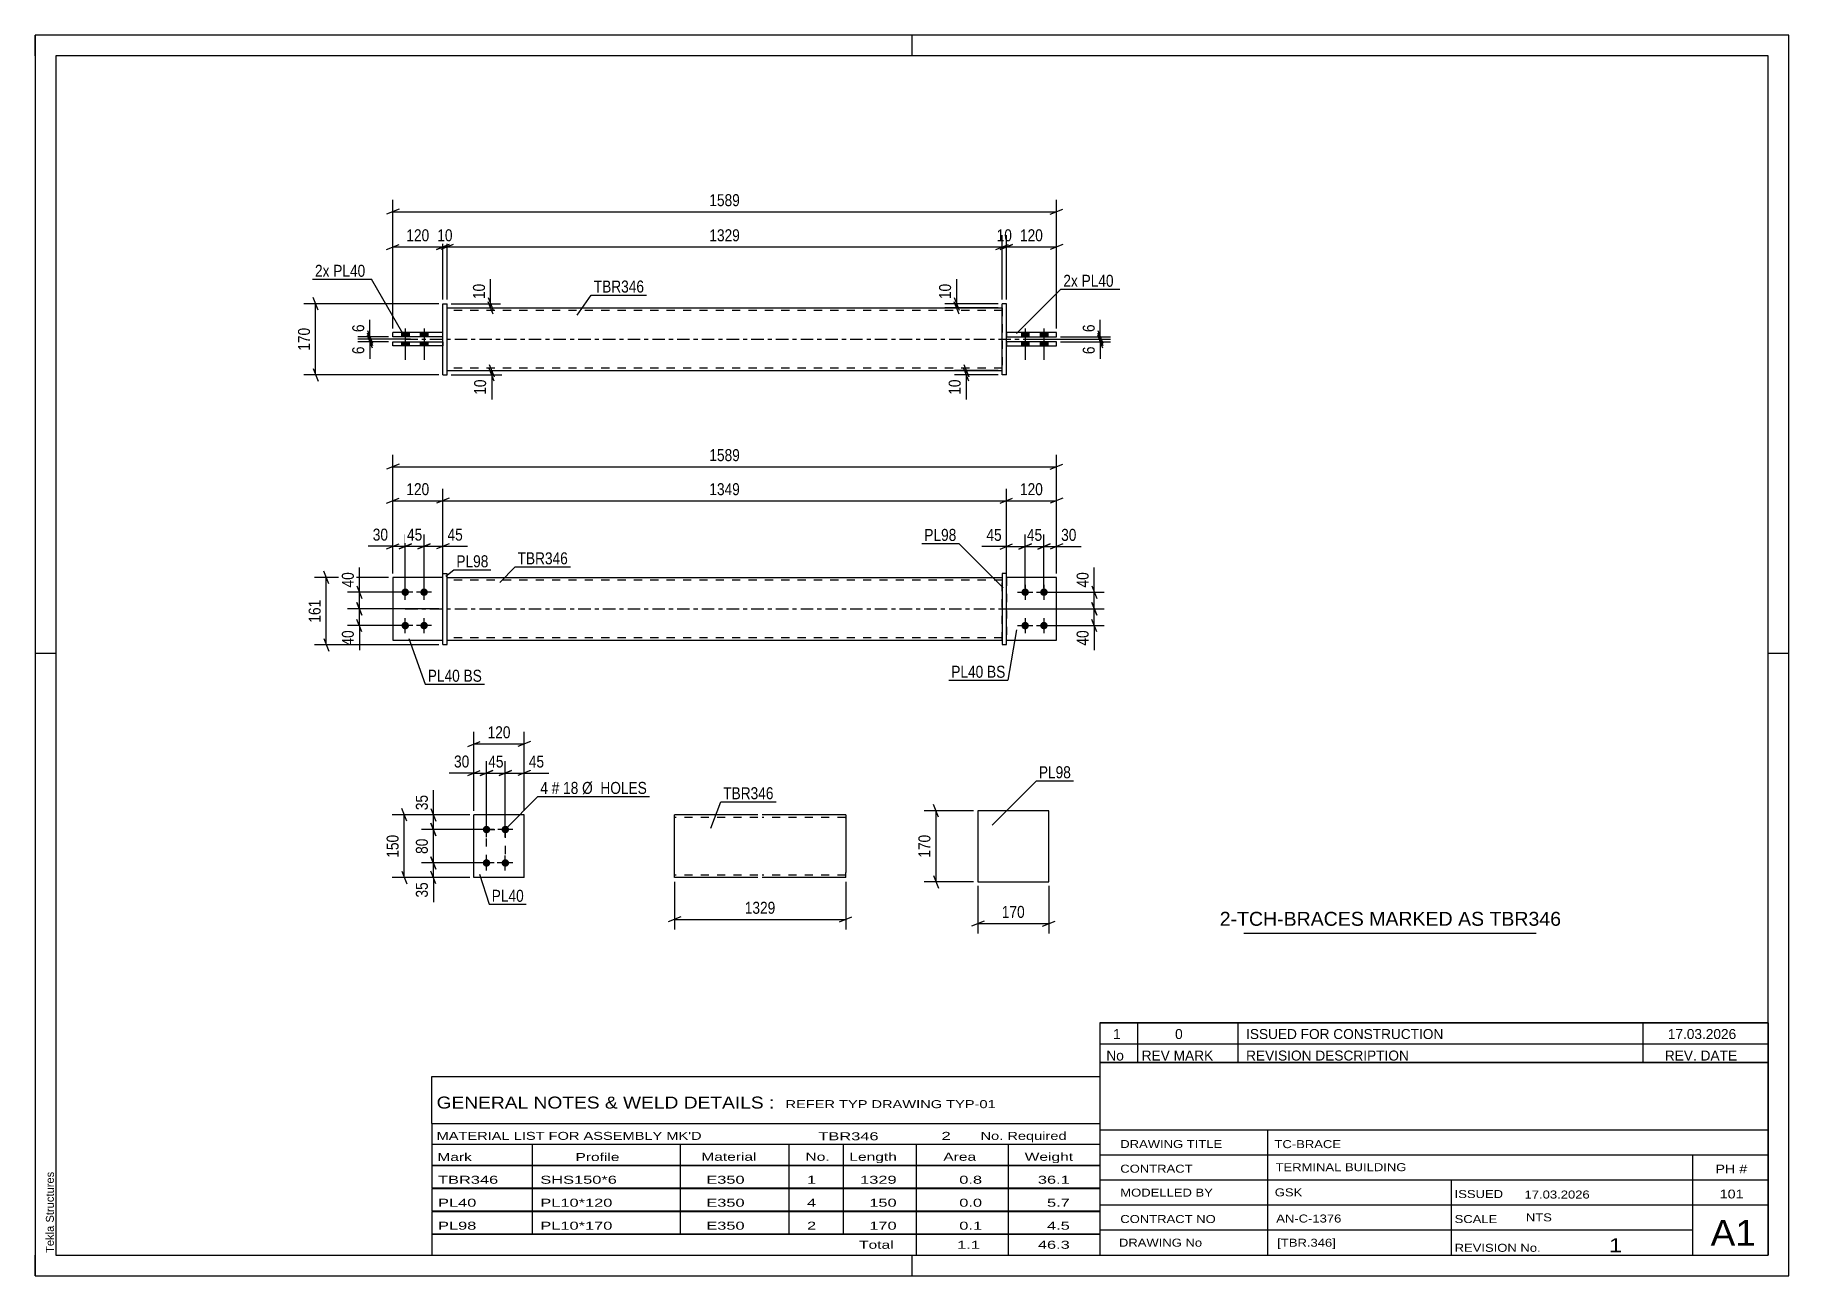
# Model space of a CAD drawing. Header units: millimetres. Extents: x 0 to 420, y 0 to 297.
import ezdxf

# ---------------------------------------------------------------- set-up
doc = ezdxf.new("R2010")
doc.units = ezdxf.units.MM
doc.linetypes.add('DXK_LINE_DOT2', pattern=[3.9198, 1.9599, -1.9599])
doc.linetypes.add('DXK_LINE_DOT3', pattern=[5.9187, 2.979, -0.9799, 0.9799, -0.9799])
doc.styles.add('Arial', font='ARIAL.TTF', dxfattribs={"height": 0.2})
doc.styles.add('Arial Narrow', font='ARIALN.TTF', dxfattribs={"height": 0.2})

# ---------------------------------------------------------------- blocks, each defined once
blk = doc.blocks.new('Unknown-581363297-1163')
at = {"color": 5, "linetype": 'Continuous'}
for p, q in [((420, 297), (0, 297)), ((0, 297), (0, 0)), ((0, 292), (0, 297)), ((210, 292), (210, 297)), ((420, 0), (420, 297)), ((415, 292), (5, 292)), ((5, 292), (5, 5)), ((415, 5), (415, 292)), ((5, 149), (0, 149)), ((420, 149), (415, 149)), ((0, 0), (0, 5)), ((5, 5), (415, 5)), ((210, 0), (210, 5)), ((0, 0), (420, 0))]:
    blk.add_line(p, q, dxfattribs=at)
at = {"color": 174, "linetype": 'Continuous', "style": 'Arial'}
blk.add_text('Tekla Structures', height=1.9102, rotation=90, dxfattribs=at).set_placement((4.5, 5.5))
blk = doc.blocks.new('Part-581363297-1799 - 1791')
at = {"color": 7, "linetype": 'DXK_LINE_DOT2'}
for p, q in [((244.6, 167.15), (232.6, 167.15)), ((232.6, 167.15), (232.6, 152.15)), ((244.6, 152.15), (244.6, 167.15)), ((232.6, 152.15), (244.6, 152.15))]:
    blk.add_line(p, q, dxfattribs=at)
blk = doc.blocks.new('Part-581363297-1804 - 1791')
at = {"color": 2, "linetype": 'Continuous'}
for p, q in [((244.6, 167.15), (232.6, 167.15)), ((244.6, 152.15), (244.6, 167.15)), ((232.6, 152.15), (244.6, 152.15))]:
    blk.add_line(p, q, dxfattribs=at)
at = {"color": 7, "linetype": 'DXK_LINE_DOT2'}
blk.add_line((232.6, 167.15), (232.6, 152.15), dxfattribs=at)
blk = doc.blocks.new('Part-581363297-1809 - 1791')
at = {"color": 2, "linetype": 'Continuous'}
for p, q in [((232.6, 168.15), (231.6, 168.15)), ((231.6, 168.15), (231.6, 151.15)), ((232.6, 151.15), (232.6, 168.15)), ((231.6, 151.15), (232.6, 151.15))]:
    blk.add_line(p, q, dxfattribs=at)
blk = doc.blocks.new('Part-581363297-1814 - 1791')
at = {"color": 7, "linetype": 'DXK_LINE_DOT2'}
for p, q in [((97.65, 167.15), (85.65, 167.15)), ((85.65, 167.15), (85.65, 152.15)), ((97.65, 152.15), (97.65, 167.15)), ((85.65, 152.15), (97.65, 152.15))]:
    blk.add_line(p, q, dxfattribs=at)
blk = doc.blocks.new('Part-581363297-1819 - 1791')
at = {"color": 2, "linetype": 'Continuous'}
for p, q in [((97.65, 167.15), (85.65, 167.15)), ((85.65, 167.15), (85.65, 152.15)), ((85.65, 152.15), (97.65, 152.15))]:
    blk.add_line(p, q, dxfattribs=at)
at = {"color": 7, "linetype": 'DXK_LINE_DOT2'}
blk.add_line((97.65, 152.15), (97.65, 167.15), dxfattribs=at)
blk = doc.blocks.new('Part-581363297-1824 - 1791')
at = {"color": 2, "linetype": 'Continuous'}
for p, q in [((97.65, 151.15), (97.65, 168.15)), ((97.65, 168.15), (98.65, 168.15)), ((98.65, 151.15), (98.65, 168.15)), ((97.65, 151.15), (98.65, 151.15))]:
    blk.add_line(p, q, dxfattribs=at)
blk = doc.blocks.new('Part-581363297-1829 - 1791')
at = {"color": 2, "linetype": 'Continuous'}
for p, q in [((98.65, 167.15), (231.6, 167.15)), ((98.65, 152.15), (231.6, 152.15))]:
    blk.add_line(p, q, dxfattribs=at)
at = {"color": 7, "linetype": 'DXK_LINE_DOT2'}
for p, q in [((98.65, 152.15), (98.65, 167.15)), ((231.6, 166.55), (98.65, 166.55)), ((231.6, 152.15), (231.6, 167.15)), ((231.6, 152.75), (98.65, 152.75))]:
    blk.add_line(p, q, dxfattribs=at)
at = {"color": 7, "linetype": 'DXK_LINE_DOT3'}
blk.add_line((88.65, 159.65), (241.6, 159.65), dxfattribs=at)
blk = doc.blocks.new('Bolt-581363297-1830 - 1791')
at = {"linetype": 'Continuous'}
for points in [[(237.1, 164.55, -1), (237.1, 162.75, -1)], [(241.6, 164.55, -1), (241.6, 162.75, -1)], [(237.1, 156.55, -1), (237.1, 154.75, -1)], [(241.6, 156.55, -1), (241.6, 154.75, -1)]]:
    blk.add_hatch(color=1, dxfattribs=at).paths.add_polyline_path(points)
at = {"color": 1, "linetype": 'Continuous'}
for p, q in [((237.1, 165.45), (237.1, 161.85)), ((241.6, 165.45), (241.6, 161.85)), ((235.3, 163.65), (238.9, 163.65)), ((239.8, 163.65), (243.4, 163.65)), ((235.3, 155.65), (238.9, 155.65)), ((237.1, 157.45), (237.1, 153.85)), ((239.8, 155.65), (243.4, 155.65)), ((241.6, 157.45), (241.6, 153.85))]:
    blk.add_line(p, q, dxfattribs=at)
blk = doc.blocks.new('Bolt-581363297-1831 - 1791')
at = {"linetype": 'Continuous'}
for points in [[(88.65, 162.75, -1), (88.65, 164.55, -1)], [(93.15, 162.75, -1), (93.15, 164.55, -1)], [(88.65, 154.75, -1), (88.65, 156.55, -1)], [(93.15, 154.75, -1), (93.15, 156.55, -1)]]:
    blk.add_hatch(color=1, dxfattribs=at).paths.add_polyline_path(points)
at = {"color": 1, "linetype": 'Continuous'}
for p, q in [((88.65, 161.85), (88.65, 165.45)), ((93.15, 161.85), (93.15, 165.45)), ((90.45, 163.65), (86.85, 163.65)), ((94.95, 163.65), (91.35, 163.65)), ((90.45, 155.65), (86.85, 155.65)), ((88.65, 153.85), (88.65, 157.45)), ((94.95, 155.65), (91.35, 155.65)), ((93.15, 153.85), (93.15, 157.45))]:
    blk.add_line(p, q, dxfattribs=at)
blk = doc.blocks.new('Part-581363297-2105 - 2086')
at = {"color": 2, "linetype": 'Continuous'}
for p, q in [((97.65, 215.69), (97.65, 232.69)), ((97.65, 232.69), (98.65, 232.69)), ((98.65, 215.69), (98.65, 232.69)), ((97.65, 215.69), (98.65, 215.69))]:
    blk.add_line(p, q, dxfattribs=at)
blk = doc.blocks.new('Bolt-581363297-2098 - 2086')
at = {"linetype": 'Continuous'}
for points in [[(87.75, 224.79), (89.55, 224.79), (89.55, 225.79), (87.75, 225.79)], [(87.75, 224.79), (89.55, 224.79), (89.55, 225.79), (87.75, 225.79)], [(87.75, 222.59), (89.55, 222.59), (89.55, 223.59), (87.75, 223.59)], [(87.75, 222.59), (89.55, 222.59), (89.55, 223.59), (87.75, 223.59)], [(92.25, 224.79), (94.05, 224.79), (94.05, 225.79), (92.25, 225.79)], [(92.25, 224.79), (94.05, 224.79), (94.05, 225.79), (92.25, 225.79)], [(92.25, 222.59), (94.05, 222.59), (94.05, 223.59), (92.25, 223.59)], [(92.25, 222.59), (94.05, 222.59), (94.05, 223.59), (92.25, 223.59)]]:
    blk.add_hatch(color=1, dxfattribs=at).paths.add_polyline_path(points)
at = {"color": 1, "linetype": 'Continuous'}
for p, q in [((87.75, 225.79), (87.75, 224.79)), ((87.75, 225.79), (87.75, 224.79)), ((87.75, 223.59), (87.75, 222.59)), ((87.75, 223.59), (87.75, 222.59)), ((88.65, 226.79), (88.65, 219.29)), ((88.65, 226.79), (88.65, 219.29)), ((89.55, 225.79), (89.55, 224.79)), ((89.55, 225.79), (89.55, 224.79)), ((89.55, 223.59), (89.55, 222.59)), ((89.55, 223.59), (89.55, 222.59)), ((92.25, 225.79), (92.25, 224.79)), ((92.25, 225.79), (92.25, 224.79)), ((92.25, 223.59), (92.25, 222.59)), ((92.25, 223.59), (92.25, 222.59)), ((93.15, 226.79), (93.15, 219.29)), ((93.15, 226.79), (93.15, 219.29)), ((94.05, 225.79), (94.05, 224.79)), ((94.05, 225.79), (94.05, 224.79)), ((94.05, 223.59), (94.05, 222.59)), ((94.05, 223.59), (94.05, 222.59))]:
    blk.add_line(p, q, dxfattribs=at)
blk = doc.blocks.new('Bolt-581363297-2099 - 2086')
at = {"linetype": 'Continuous'}
for points in [[(238, 225.79), (236.2, 225.79), (236.2, 224.79), (238, 224.79)], [(238, 225.79), (236.2, 225.79), (236.2, 224.79), (238, 224.79)], [(238, 223.59), (236.2, 223.59), (236.2, 222.59), (238, 222.59)], [(238, 223.59), (236.2, 223.59), (236.2, 222.59), (238, 222.59)], [(242.5, 225.79), (240.7, 225.79), (240.7, 224.79), (242.5, 224.79)], [(242.5, 225.79), (240.7, 225.79), (240.7, 224.79), (242.5, 224.79)], [(242.5, 223.59), (240.7, 223.59), (240.7, 222.59), (242.5, 222.59)], [(242.5, 223.59), (240.7, 223.59), (240.7, 222.59), (242.5, 222.59)]]:
    blk.add_hatch(color=1, dxfattribs=at).paths.add_polyline_path(points)
at = {"color": 1, "linetype": 'Continuous'}
for p, q in [((236.2, 225.79), (236.2, 224.79)), ((236.2, 225.79), (236.2, 224.79)), ((236.2, 223.59), (236.2, 222.59)), ((236.2, 223.59), (236.2, 222.59)), ((237.1, 226.79), (237.1, 219.29)), ((237.1, 226.79), (237.1, 219.29)), ((238, 225.79), (238, 224.79)), ((238, 225.79), (238, 224.79)), ((238, 223.59), (238, 222.59)), ((238, 223.59), (238, 222.59)), ((240.7, 225.79), (240.7, 224.79)), ((240.7, 225.79), (240.7, 224.79)), ((240.7, 223.59), (240.7, 222.59)), ((240.7, 223.59), (240.7, 222.59)), ((241.6, 226.79), (241.6, 219.29)), ((241.6, 226.79), (241.6, 219.29)), ((242.5, 225.79), (242.5, 224.79)), ((242.5, 225.79), (242.5, 224.79)), ((242.5, 223.59), (242.5, 222.59)), ((242.5, 223.59), (242.5, 222.59))]:
    blk.add_line(p, q, dxfattribs=at)
blk = doc.blocks.new('Part-581363297-2104 - 2086')
at = {"color": 2, "linetype": 'Continuous'}
for p, q in [((98.65, 231.69), (231.6, 231.69)), ((98.65, 216.69), (231.6, 216.69))]:
    blk.add_line(p, q, dxfattribs=at)
at = {"color": 7, "linetype": 'DXK_LINE_DOT2'}
for p, q in [((98.65, 216.69), (98.65, 231.69)), ((231.6, 231.09), (98.65, 231.09)), ((231.6, 231.69), (231.6, 216.69)), ((231.6, 217.29), (98.65, 217.29))]:
    blk.add_line(p, q, dxfattribs=at)
at = {"color": 7, "linetype": 'DXK_LINE_DOT3'}
blk.add_line((88.65, 224.19), (241.6, 224.19), dxfattribs=at)
blk = doc.blocks.new('Part-581363297-2110 - 2086')
at = {"color": 2, "linetype": 'Continuous'}
for p, q in [((85.65, 223.59), (97.65, 223.59)), ((85.65, 222.59), (85.65, 223.59)), ((97.65, 222.59), (85.65, 222.59))]:
    blk.add_line(p, q, dxfattribs=at)
at = {"color": 7, "linetype": 'DXK_LINE_DOT2'}
blk.add_line((97.65, 223.59), (97.65, 222.59), dxfattribs=at)
blk = doc.blocks.new('Part-581363297-2115 - 2086')
at = {"color": 2, "linetype": 'Continuous'}
for p, q in [((97.65, 225.79), (85.65, 225.79)), ((85.65, 224.79), (85.65, 225.79)), ((97.65, 224.79), (85.65, 224.79))]:
    blk.add_line(p, q, dxfattribs=at)
at = {"color": 7, "linetype": 'DXK_LINE_DOT2'}
blk.add_line((97.65, 224.79), (97.65, 225.79), dxfattribs=at)
blk = doc.blocks.new('Part-581363297-2116 - 2086')
at = {"color": 2, "linetype": 'Continuous'}
for p, q in [((232.6, 232.69), (231.6, 232.69)), ((231.6, 215.69), (231.6, 232.69)), ((232.6, 215.69), (232.6, 232.69)), ((232.6, 215.69), (231.6, 215.69))]:
    blk.add_line(p, q, dxfattribs=at)
blk = doc.blocks.new('Part-581363297-2121 - 2086')
at = {"color": 2, "linetype": 'Continuous'}
for p, q in [((244.6, 223.59), (232.6, 223.59)), ((244.6, 222.59), (244.6, 223.59)), ((232.6, 222.59), (244.6, 222.59))]:
    blk.add_line(p, q, dxfattribs=at)
at = {"color": 7, "linetype": 'DXK_LINE_DOT2'}
blk.add_line((232.6, 223.59), (232.6, 222.59), dxfattribs=at)
blk = doc.blocks.new('Part-581363297-2126 - 2086')
at = {"color": 2, "linetype": 'Continuous'}
for p, q in [((244.6, 225.79), (232.6, 225.79)), ((232.6, 224.79), (244.6, 224.79)), ((244.6, 224.79), (244.6, 225.79))]:
    blk.add_line(p, q, dxfattribs=at)
at = {"color": 7, "linetype": 'DXK_LINE_DOT2'}
blk.add_line((232.6, 225.79), (232.6, 224.79), dxfattribs=at)
blk = doc.blocks.new('Bolt-581363297-1444 - 1410')
at = {"linetype": 'Continuous'}
for points in [[(108.11, 105.94, -1), (108.11, 107.74, -1)], [(112.61, 105.94, -1), (112.61, 107.74, -1)], [(108.11, 97.94, -1), (108.11, 99.74, -1)], [(112.61, 97.94, -1), (112.61, 99.74, -1)]]:
    blk.add_hatch(color=1, dxfattribs=at).paths.add_polyline_path(points)
at = {"color": 1, "linetype": 'Continuous'}
for p, q in [((109.91, 106.84), (106.31, 106.84)), ((108.11, 105.04), (108.11, 108.64)), ((114.41, 106.84), (110.81, 106.84)), ((112.61, 105.04), (112.61, 108.64)), ((109.91, 98.84), (106.31, 98.84)), ((108.11, 97.04), (108.11, 100.64)), ((114.41, 98.84), (110.81, 98.84)), ((112.61, 97.04), (112.61, 100.64))]:
    blk.add_line(p, q, dxfattribs=at)
blk = doc.blocks.new('Part-581363297-1459 - 1410')
at = {"color": 2, "linetype": 'Continuous'}
for p, q in [((117.11, 110.34), (105.11, 110.34)), ((105.11, 95.34), (105.11, 110.34)), ((117.11, 95.34), (117.11, 110.34)), ((117.11, 95.34), (105.11, 95.34))]:
    blk.add_line(p, q, dxfattribs=at)
blk = doc.blocks.new('Part-581363297-1390 - 1374')
at = {"color": 2, "linetype": 'Continuous'}
for p, q in [((242.75, 111.34), (225.75, 111.34)), ((225.75, 111.34), (225.75, 94.34)), ((242.75, 94.34), (242.75, 111.34)), ((225.75, 94.34), (242.75, 94.34))]:
    blk.add_line(p, q, dxfattribs=at)
blk = doc.blocks.new('Part-581363297-1275 - 1255')
at = {"color": 2, "linetype": 'Continuous'}
for p, q in [((173.12, 110.34), (153.12, 110.34)), ((153.12, 95.43), (153.12, 110.34)), ((194.12, 110.34), (174.12, 110.34)), ((194.12, 110.34), (194.12, 96.54)), ((153.12, 95.34), (153.12, 95.43)), ((173.12, 95.34), (153.12, 95.34)), ((194.12, 95.34), (174.12, 95.34)), ((194.12, 95.34), (194.12, 96.54))]:
    blk.add_line(p, q, dxfattribs=at)
at = {"color": 7, "linetype": 'DXK_LINE_DOT2'}
for p, q in [((173.12, 109.74), (153.12, 109.74)), ((194.12, 109.74), (174.12, 109.74)), ((194.12, 109.74), (194.12, 109.7)), ((194.12, 109.7), (194.12, 109.74)), ((194.12, 109.6), (194.12, 109.7)), ((194.12, 109.7), (194.12, 109.6)), ((153.12, 95.94), (153.12, 95.99)), ((173.12, 95.94), (153.12, 95.94)), ((194.12, 95.94), (174.12, 95.94)), ((194.12, 95.99), (194.12, 96.31)), ((194.12, 95.94), (194.12, 95.99))]:
    blk.add_line(p, q, dxfattribs=at)
blk = doc.blocks.new('Rectangle-581363297-1568 - 1410')
at = {"color": 1, "linetype": 'DXK_LINE_DOT2'}
blk.add_lwpolyline([(108.11, 106.84), (112.61, 106.84), (112.61, 98.84), (108.11, 98.84), (108.11, 106.84)], close=True, dxfattribs=at)
blk = doc.blocks.new('StraightDimension-581363297-1850 - 1791')
at = {"color": 7, "linetype": 'Continuous'}
for p, q in [((237.1, 164.65), (237.1, 177.44)), ((241.6, 164.65), (241.6, 177.44)), ((235.6, 173.99), (238.6, 175.19)), ((237.1, 174.59), (241.6, 174.59)), ((243.1, 175.19), (240.1, 173.99))]:
    blk.add_line(p, q, dxfattribs=at)
at = {"color": 0}
blk.add_wipeout([(241.78, 175.34), (241.78, 179.54), (236.92, 179.54), (236.92, 175.34)], dxfattribs=at)
at = {"color": 3, "style": 'Arial Narrow'}
blk.add_text('45', height=2.863, dxfattribs=at).set_placement((237.52, 175.94))
blk = doc.blocks.new('StraightDimension-581363297-1863 - 1791')
at = {"color": 7, "linetype": 'Continuous'}
for p, q in [((232.6, 168.15), (232.6, 177.44)), ((237.1, 164.65), (237.1, 177.44)), ((231.1, 173.99), (234.1, 175.19)), ((232.6, 174.59), (237.1, 174.59)), ((238.6, 175.19), (235.6, 173.99))]:
    blk.add_line(p, q, dxfattribs=at)
at = {"color": 0}
blk.add_wipeout([(232.07, 175.34), (232.07, 179.54), (227.22, 179.54), (227.22, 175.34)], dxfattribs=at)
at = {"color": 7, "linetype": 'Continuous'}
blk.add_line((232.6, 174.59), (226.69, 174.59), dxfattribs=at)
blk.add_line((232.6, 174.59), (226.69, 174.59), dxfattribs=at)
at = {"color": 3, "style": 'Arial Narrow'}
blk.add_text('45', height=2.863, dxfattribs=at).set_placement((227.82, 175.94))
blk = doc.blocks.new('StraightDimension-581363297-1953 - 1791')
at = {"color": 7, "linetype": 'Continuous'}
for p, q in [((84.15, 184.93), (87.15, 186.13)), ((85.65, 168.15), (85.65, 188.38)), ((85.65, 185.53), (97.65, 185.53)), ((99.15, 186.13), (96.15, 184.93)), ((97.65, 160.65), (97.65, 188.38))]:
    blk.add_line(p, q, dxfattribs=at)
at = {"color": 0}
blk.add_wipeout([(94.99, 186.28), (94.99, 190.48), (88.31, 190.48), (88.31, 186.28)], dxfattribs=at)
at = {"color": 3, "style": 'Arial Narrow'}
blk.add_text('120', height=2.863, dxfattribs=at).set_placement((88.91, 186.88))
blk = doc.blocks.new('StraightDimension-581363297-1880 - 1791')
at = {"color": 7, "linetype": 'Continuous'}
for p, q in [((87.15, 194.28), (84.15, 193.08)), ((85.65, 168.15), (85.65, 196.53)), ((85.65, 193.68), (244.6, 193.68)), ((243.1, 193.08), (246.1, 194.28)), ((244.6, 168.15), (244.6, 196.53))]:
    blk.add_line(p, q, dxfattribs=at)
at = {"color": 0}
blk.add_wipeout([(169.38, 194.43), (169.38, 198.63), (160.87, 198.63), (160.87, 194.43)], dxfattribs=at)
at = {"color": 3, "style": 'Arial Narrow'}
blk.add_text('1589', height=2.863, dxfattribs=at).set_placement((161.47, 195.03))
blk = doc.blocks.new('StraightDimension-581363297-1834 - 1791')
at = {"color": 7, "linetype": 'Continuous'}
for p, q in [((241.6, 164.65), (241.6, 177.44)), ((244.6, 168.15), (244.6, 177.44)), ((240.1, 173.99), (243.1, 175.19)), ((241.6, 174.59), (244.6, 174.59)), ((246.1, 175.19), (243.1, 173.99))]:
    blk.add_line(p, q, dxfattribs=at)
at = {"color": 0}
blk.add_wipeout([(249.98, 175.34), (249.98, 179.54), (245.12, 179.54), (245.12, 175.34)], dxfattribs=at)
at = {"color": 7, "linetype": 'Continuous'}
blk.add_line((244.6, 174.59), (250.51, 174.59), dxfattribs=at)
blk.add_line((244.6, 174.59), (250.51, 174.59), dxfattribs=at)
at = {"color": 3, "style": 'Arial Narrow'}
blk.add_text('30', height=2.863, dxfattribs=at).set_placement((245.72, 175.94))
blk = doc.blocks.new('StraightDimension-581363297-1900 - 1791')
at = {"color": 7, "linetype": 'Continuous'}
for p, q in [((233.6, 159.65), (256.04, 159.65)), ((253.04, 161.15), (254.24, 158.15)), ((253.64, 155.65), (253.64, 159.65)), ((242.6, 155.65), (256.04, 155.65)), ((254.24, 154.15), (253.04, 157.15))]:
    blk.add_line(p, q, dxfattribs=at)
at = {"color": 0}
blk.add_wipeout([(252.89, 155.13), (248.69, 155.13), (248.69, 150.27), (252.89, 150.27)], dxfattribs=at)
at = {"color": 7, "linetype": 'Continuous'}
blk.add_line((253.64, 155.65), (253.64, 149.75), dxfattribs=at)
blk.add_line((253.64, 155.65), (253.64, 149.75), dxfattribs=at)
at = {"color": 3, "style": 'Arial Narrow'}
blk.add_text('40', height=2.863, rotation=90.0002, dxfattribs=at).set_placement((252.29, 150.87))
blk = doc.blocks.new('StraightDimension-581363297-2037 - 1791')
at = {"color": 7, "linetype": 'Continuous'}
for p, q in [((96.65, 159.65), (74.83, 159.65)), ((77.08, 161.15), (78.28, 158.15)), ((77.68, 155.65), (77.68, 159.65)), ((87.65, 155.65), (74.83, 155.65)), ((78.28, 154.15), (77.08, 157.15))]:
    blk.add_line(p, q, dxfattribs=at)
at = {"color": 0}
blk.add_wipeout([(76.93, 155.13), (72.73, 155.13), (72.73, 150.27), (76.93, 150.27)], dxfattribs=at)
at = {"color": 7, "linetype": 'Continuous'}
blk.add_line((77.68, 155.65), (77.68, 149.75), dxfattribs=at)
blk.add_line((77.68, 155.65), (77.68, 149.75), dxfattribs=at)
at = {"color": 3, "style": 'Arial Narrow'}
blk.add_text('40', height=2.863, rotation=90.0002, dxfattribs=at).set_placement((76.33, 150.87))
blk = doc.blocks.new('StraightDimension-581363297-1909 - 1791')
at = {"color": 7, "linetype": 'Continuous'}
for p, q in [((253.04, 165.15), (254.24, 162.15)), ((233.6, 159.65), (256.04, 159.65)), ((242.6, 163.65), (256.04, 163.65)), ((254.24, 158.15), (253.04, 161.15)), ((253.64, 159.65), (253.64, 163.65))]:
    blk.add_line(p, q, dxfattribs=at)
at = {"color": 0}
blk.add_wipeout([(252.89, 169.04), (248.69, 169.04), (248.69, 164.18), (252.89, 164.18)], dxfattribs=at)
at = {"color": 7, "linetype": 'Continuous'}
blk.add_line((253.64, 163.65), (253.64, 169.56), dxfattribs=at)
blk.add_line((253.64, 163.65), (253.64, 169.56), dxfattribs=at)
at = {"color": 3, "style": 'Arial Narrow'}
blk.add_text('40', height=2.863, rotation=90.0002, dxfattribs=at).set_placement((252.29, 164.78))
blk = doc.blocks.new('StraightDimension-581363297-1919 - 1791')
at = {"color": 7, "linetype": 'Continuous'}
for p, q in [((231.1, 184.93), (234.1, 186.13)), ((232.6, 168.15), (232.6, 188.38)), ((232.6, 185.53), (244.6, 185.53)), ((246.1, 186.13), (243.1, 184.93)), ((244.6, 168.15), (244.6, 188.38))]:
    blk.add_line(p, q, dxfattribs=at)
at = {"color": 0}
blk.add_wipeout([(241.94, 186.28), (241.94, 190.48), (235.26, 190.48), (235.26, 186.28)], dxfattribs=at)
at = {"color": 3, "style": 'Arial Narrow'}
blk.add_text('120', height=2.863, dxfattribs=at).set_placement((235.86, 186.88))
blk = doc.blocks.new('StraightDimension-581363297-1938 - 1791')
at = {"color": 7, "linetype": 'Continuous'}
for p, q in [((99.15, 186.13), (96.15, 184.93)), ((97.65, 160.65), (97.65, 188.38)), ((97.65, 185.53), (232.6, 185.53)), ((231.1, 184.93), (234.1, 186.13)), ((232.6, 168.15), (232.6, 188.38))]:
    blk.add_line(p, q, dxfattribs=at)
at = {"color": 0}
blk.add_wipeout([(169.38, 186.28), (169.38, 190.48), (160.87, 190.48), (160.87, 186.28)], dxfattribs=at)
at = {"color": 3, "style": 'Arial Narrow'}
blk.add_text('1349', height=2.863, dxfattribs=at).set_placement((161.47, 186.88))
blk = doc.blocks.new('StraightDimension-581363297-1969 - 1791')
at = {"color": 7, "linetype": 'Continuous'}
for p, q in [((85.65, 168.15), (85.65, 177.5)), ((88.65, 164.65), (88.65, 177.5)), ((84.15, 174.05), (87.15, 175.25)), ((85.65, 174.65), (88.65, 174.65)), ((90.15, 175.25), (87.15, 174.05))]:
    blk.add_line(p, q, dxfattribs=at)
at = {"color": 0}
blk.add_wipeout([(85.12, 175.4), (85.12, 179.6), (80.27, 179.6), (80.27, 175.4)], dxfattribs=at)
at = {"color": 7, "linetype": 'Continuous'}
blk.add_line((85.65, 174.65), (79.74, 174.65), dxfattribs=at)
blk.add_line((85.65, 174.65), (79.74, 174.65), dxfattribs=at)
at = {"color": 3, "style": 'Arial Narrow'}
blk.add_text('30', height=2.863, dxfattribs=at).set_placement((80.87, 176))
blk = doc.blocks.new('StraightDimension-581363297-1985 - 1791')
at = {"color": 7, "linetype": 'Continuous'}
for p, q in [((88.65, 164.65), (88.65, 177.5)), ((93.15, 164.65), (93.15, 177.5)), ((87.15, 174.05), (90.15, 175.25)), ((88.65, 174.65), (93.15, 174.65)), ((94.65, 175.25), (91.65, 174.05))]:
    blk.add_line(p, q, dxfattribs=at)
at = {"color": 0}
blk.add_wipeout([(93.33, 175.4), (93.33, 179.6), (88.47, 179.6), (88.47, 175.4)], dxfattribs=at)
at = {"color": 3, "style": 'Arial Narrow'}
blk.add_text('45', height=2.863, dxfattribs=at).set_placement((89.07, 176))
blk = doc.blocks.new('StraightDimension-581363297-1998 - 1791')
at = {"color": 7, "linetype": 'Continuous'}
for p, q in [((93.15, 164.65), (93.15, 177.5)), ((97.65, 168.15), (97.65, 177.5)), ((91.65, 174.05), (94.65, 175.25)), ((93.15, 174.65), (97.65, 174.65)), ((99.15, 175.25), (96.15, 174.05))]:
    blk.add_line(p, q, dxfattribs=at)
at = {"color": 0}
blk.add_wipeout([(103.03, 175.4), (103.03, 179.6), (98.17, 179.6), (98.17, 175.4)], dxfattribs=at)
at = {"color": 7, "linetype": 'Continuous'}
blk.add_line((97.65, 174.65), (103.56, 174.65), dxfattribs=at)
blk.add_line((97.65, 174.65), (103.56, 174.65), dxfattribs=at)
at = {"color": 3, "style": 'Arial Narrow'}
blk.add_text('45', height=2.863, dxfattribs=at).set_placement((98.77, 176))
blk = doc.blocks.new('StraightDimension-581363297-2015 - 1791')
at = {"color": 7, "linetype": 'Continuous'}
for p, q in [((70.33, 165.65), (69.13, 168.65)), ((84.65, 167.15), (66.88, 167.15)), ((69.73, 151.05), (69.73, 167.15)), ((69.13, 152.55), (70.33, 149.55)), ((96.65, 151.05), (66.88, 151.05))]:
    blk.add_line(p, q, dxfattribs=at)
at = {"color": 0}
blk.add_wipeout([(68.98, 162.45), (64.78, 162.45), (64.78, 155.76), (68.98, 155.76)], dxfattribs=at)
at = {"color": 3, "style": 'Arial Narrow'}
blk.add_text('161', height=2.863, rotation=90.0002, dxfattribs=at).set_placement((68.38, 156.36))
blk = doc.blocks.new('StraightDimension-581363297-2046 - 1791')
at = {"color": 7, "linetype": 'Continuous'}
for p, q in [((77.08, 165.15), (78.28, 162.15)), ((87.65, 163.65), (74.83, 163.65)), ((96.65, 159.65), (74.83, 159.65)), ((78.28, 158.15), (77.08, 161.15)), ((77.68, 159.65), (77.68, 163.65))]:
    blk.add_line(p, q, dxfattribs=at)
at = {"color": 0}
blk.add_wipeout([(76.93, 169.04), (72.73, 169.04), (72.73, 164.18), (76.93, 164.18)], dxfattribs=at)
at = {"color": 7, "linetype": 'Continuous'}
blk.add_line((77.68, 163.65), (77.68, 169.56), dxfattribs=at)
blk.add_line((77.68, 163.65), (77.68, 169.56), dxfattribs=at)
at = {"color": 3, "style": 'Arial Narrow'}
blk.add_text('40', height=2.863, rotation=90.0002, dxfattribs=at).set_placement((76.33, 164.78))
blk = doc.blocks.new('StraightDimension-581363297-2162 - 2086')
at = {"color": 7, "linetype": 'Continuous'}
for p, q in [((231.6, 233.69), (231.6, 249.15)), ((232.6, 233.69), (232.6, 249.15)), ((230.1, 245.7), (233.1, 246.9)), ((234.1, 246.9), (231.1, 245.7)), ((231.6, 246.3), (232.6, 246.3))]:
    blk.add_line(p, q, dxfattribs=at)
at = {"color": 0}
blk.add_wipeout([(234.53, 247.05), (234.53, 251.25), (229.67, 251.25), (229.67, 247.05)], dxfattribs=at)
at = {"color": 3, "style": 'Arial Narrow'}
blk.add_text('10', height=2.863, dxfattribs=at).set_placement((230.27, 247.65))
blk = doc.blocks.new('StraightDimension-581363297-2192 - 2086')
at = {"color": 7, "linetype": 'Continuous'}
for p, q in [((85.65, 226.79), (85.65, 249.15)), ((97.65, 233.69), (97.65, 249.15)), ((84.15, 245.7), (87.15, 246.9)), ((85.65, 246.3), (97.65, 246.3)), ((99.15, 246.9), (96.15, 245.7))]:
    blk.add_line(p, q, dxfattribs=at)
at = {"color": 0}
blk.add_wipeout([(94.99, 247.05), (94.99, 251.25), (88.31, 251.25), (88.31, 247.05)], dxfattribs=at)
at = {"color": 3, "style": 'Arial Narrow'}
blk.add_text('120', height=2.863, dxfattribs=at).set_placement((88.91, 247.65))
blk = doc.blocks.new('StraightDimension-581363297-2128 - 2086')
at = {"color": 7, "linetype": 'Continuous'}
for p, q in [((230.6, 216.69), (220.15, 216.69)), ((230.6, 215.69), (220.15, 215.69)), ((222.4, 218.19), (223.6, 215.19)), ((223.6, 214.19), (222.4, 217.19)), ((223, 215.69), (223, 216.69))]:
    blk.add_line(p, q, dxfattribs=at)
at = {"color": 0}
blk.add_wipeout([(222.25, 215.16), (218.05, 215.16), (218.05, 210.31), (222.25, 210.31)], dxfattribs=at)
at = {"color": 7, "linetype": 'Continuous'}
blk.add_line((223, 215.69), (223, 209.78), dxfattribs=at)
blk.add_line((223, 215.69), (223, 209.78), dxfattribs=at)
at = {"color": 3, "style": 'Arial Narrow'}
blk.add_text('10', height=2.863, rotation=90.0002, dxfattribs=at).set_placement((221.65, 210.91))
blk = doc.blocks.new('StraightDimension-581363297-2202 - 2086')
at = {"color": 7, "linetype": 'Continuous'}
for p, q in [((232.6, 233.69), (232.6, 249.15)), ((244.6, 226.79), (244.6, 249.15)), ((231.1, 245.7), (234.1, 246.9)), ((232.6, 246.3), (244.6, 246.3)), ((246.1, 246.9), (243.1, 245.7))]:
    blk.add_line(p, q, dxfattribs=at)
at = {"color": 0}
blk.add_wipeout([(241.94, 247.05), (241.94, 251.25), (235.26, 251.25), (235.26, 247.05)], dxfattribs=at)
at = {"color": 3, "style": 'Arial Narrow'}
blk.add_text('120', height=2.863, dxfattribs=at).set_placement((235.86, 247.65))
blk = doc.blocks.new('StraightDimension-581363297-2138 - 2086')
at = {"color": 7, "linetype": 'Continuous'}
for p, q in [((230.6, 232.69), (217.85, 232.69)), ((230.6, 231.69), (217.85, 231.69)), ((220.1, 234.19), (221.3, 231.19)), ((221.3, 230.19), (220.1, 233.19)), ((220.7, 231.69), (220.7, 232.69))]:
    blk.add_line(p, q, dxfattribs=at)
at = {"color": 0}
blk.add_wipeout([(219.95, 238.07), (215.75, 238.07), (215.75, 233.21), (219.95, 233.21)], dxfattribs=at)
at = {"color": 7, "linetype": 'Continuous'}
blk.add_line((220.7, 232.69), (220.7, 238.59), dxfattribs=at)
blk.add_line((220.7, 232.69), (220.7, 238.59), dxfattribs=at)
at = {"color": 3, "style": 'Arial Narrow'}
blk.add_text('10', height=2.863, rotation=90.0002, dxfattribs=at).set_placement((219.35, 233.81))
blk = doc.blocks.new('StraightDimension-581363297-2151 - 2086')
at = {"color": 7, "linetype": 'Continuous'}
for p, q in [((85.65, 226.79), (85.65, 257.56)), ((244.6, 226.79), (244.6, 257.56)), ((87.15, 255.31), (84.15, 254.11)), ((85.65, 254.71), (244.6, 254.71)), ((243.1, 254.11), (246.1, 255.31))]:
    blk.add_line(p, q, dxfattribs=at)
at = {"color": 0}
blk.add_wipeout([(169.38, 255.46), (169.38, 259.66), (160.87, 259.66), (160.87, 255.46)], dxfattribs=at)
at = {"color": 3, "style": 'Arial Narrow'}
blk.add_text('1589', height=2.863, dxfattribs=at).set_placement((161.47, 256.06))
blk = doc.blocks.new('StraightDimension-581363297-2172 - 2086')
at = {"color": 7, "linetype": 'Continuous'}
for p, q in [((98.65, 233.69), (98.65, 249.15)), ((231.6, 233.69), (231.6, 249.15)), ((100.15, 246.9), (97.15, 245.7)), ((98.65, 246.3), (231.6, 246.3)), ((230.1, 245.7), (233.1, 246.9))]:
    blk.add_line(p, q, dxfattribs=at)
at = {"color": 0}
blk.add_wipeout([(169.38, 247.05), (169.38, 251.25), (160.87, 251.25), (160.87, 247.05)], dxfattribs=at)
at = {"color": 3, "style": 'Arial Narrow'}
blk.add_text('1329', height=2.863, dxfattribs=at).set_placement((161.47, 247.65))
blk = doc.blocks.new('StraightDimension-581363297-2182 - 2086')
at = {"color": 7, "linetype": 'Continuous'}
for p, q in [((97.65, 233.69), (97.65, 249.15)), ((98.65, 233.69), (98.65, 249.15)), ((96.15, 245.7), (99.15, 246.9)), ((100.15, 246.9), (97.15, 245.7)), ((97.65, 246.3), (98.65, 246.3))]:
    blk.add_line(p, q, dxfattribs=at)
at = {"color": 0}
blk.add_wipeout([(100.58, 247.05), (100.58, 251.25), (95.72, 251.25), (95.72, 247.05)], dxfattribs=at)
at = {"color": 3, "style": 'Arial Narrow'}
blk.add_text('10', height=2.863, dxfattribs=at).set_placement((96.32, 247.65))
blk = doc.blocks.new('StraightDimension-581363297-2213 - 2086')
at = {"color": 7, "linetype": 'Continuous'}
for p, q in [((99.65, 216.69), (111.75, 216.69)), ((99.65, 215.69), (111.75, 215.69)), ((108.75, 218.19), (109.95, 215.19)), ((109.95, 214.19), (108.75, 217.19)), ((109.35, 215.69), (109.35, 216.69))]:
    blk.add_line(p, q, dxfattribs=at)
at = {"color": 0}
blk.add_wipeout([(108.6, 215.16), (104.4, 215.16), (104.4, 210.31), (108.6, 210.31)], dxfattribs=at)
at = {"color": 7, "linetype": 'Continuous'}
blk.add_line((109.35, 215.69), (109.35, 209.78), dxfattribs=at)
blk.add_line((109.35, 215.69), (109.35, 209.78), dxfattribs=at)
at = {"color": 3, "style": 'Arial Narrow'}
blk.add_text('10', height=2.863, rotation=90.0002, dxfattribs=at).set_placement((108, 210.91))
blk = doc.blocks.new('StraightDimension-581363297-2223 - 2086')
at = {"color": 7, "linetype": 'Continuous'}
for p, q in [((99.65, 232.69), (111.48, 232.69)), ((99.65, 231.69), (111.48, 231.69)), ((108.48, 234.19), (109.68, 231.19)), ((109.68, 230.19), (108.48, 233.19)), ((109.08, 231.69), (109.08, 232.69))]:
    blk.add_line(p, q, dxfattribs=at)
at = {"color": 0}
blk.add_wipeout([(108.33, 238.07), (104.13, 238.07), (104.13, 233.21), (108.33, 233.21)], dxfattribs=at)
at = {"color": 7, "linetype": 'Continuous'}
blk.add_line((109.08, 232.69), (109.08, 238.59), dxfattribs=at)
blk.add_line((109.08, 232.69), (109.08, 238.59), dxfattribs=at)
at = {"color": 3, "style": 'Arial Narrow'}
blk.add_text('10', height=2.863, rotation=90.0002, dxfattribs=at).set_placement((107.73, 233.81))
blk = doc.blocks.new('StraightDimension-581363297-2234 - 2086')
at = {"color": 7, "linetype": 'Continuous'}
for p, q in [((236.94, 224.19), (257.5, 224.19)), ((245.6, 223.59), (257.5, 223.59)), ((254.5, 225.69), (255.7, 222.69)), ((255.7, 222.09), (254.5, 225.09)), ((255.1, 223.59), (255.1, 224.19))]:
    blk.add_line(p, q, dxfattribs=at)
at = {"color": 0}
blk.add_wipeout([(254.35, 223.06), (250.15, 223.06), (250.15, 220.03), (254.35, 220.03)], dxfattribs=at)
at = {"color": 7, "linetype": 'Continuous'}
blk.add_line((255.1, 223.59), (255.1, 219.51), dxfattribs=at)
blk.add_line((255.1, 223.59), (255.1, 219.51), dxfattribs=at)
at = {"color": 3, "style": 'Arial Narrow'}
blk.add_text('6', height=2.86, rotation=90.0002, dxfattribs=at).set_placement((253.75, 220.63))
blk = doc.blocks.new('StraightDimension-581363297-2241 - 2086')
at = {"color": 7, "linetype": 'Continuous'}
for p, q in [((236.94, 224.19), (257.5, 224.19)), ((245.6, 224.79), (257.5, 224.79)), ((254.5, 226.29), (255.7, 223.29)), ((255.7, 222.69), (254.5, 225.69)), ((255.1, 224.19), (255.1, 224.79))]:
    blk.add_line(p, q, dxfattribs=at)
at = {"color": 0}
blk.add_wipeout([(254.35, 228.34), (250.15, 228.34), (250.15, 225.31), (254.35, 225.31)], dxfattribs=at)
at = {"color": 7, "linetype": 'Continuous'}
blk.add_line((255.1, 224.79), (255.1, 228.87), dxfattribs=at)
blk.add_line((255.1, 224.79), (255.1, 228.87), dxfattribs=at)
at = {"color": 3, "style": 'Arial Narrow'}
blk.add_text('6', height=2.86, rotation=90.0002, dxfattribs=at).set_placement((253.75, 225.91))
blk = doc.blocks.new('StraightDimension-581363297-2248 - 2086')
at = {"color": 7, "linetype": 'Continuous'}
for p, q in [((96.65, 232.69), (64.33, 232.69)), ((67.78, 231.19), (66.58, 234.19)), ((67.18, 215.69), (67.18, 232.69)), ((96.65, 215.69), (64.33, 215.69)), ((66.58, 217.19), (67.78, 214.19))]:
    blk.add_line(p, q, dxfattribs=at)
at = {"color": 0}
blk.add_wipeout([(66.43, 227.53), (62.23, 227.53), (62.23, 220.85), (66.43, 220.85)], dxfattribs=at)
at = {"color": 3, "style": 'Arial Narrow'}
blk.add_text('170', height=2.863, rotation=90.0002, dxfattribs=at).set_placement((65.83, 221.45))
blk = doc.blocks.new('StraightDimension-581363297-2259 - 2086')
at = {"color": 7, "linetype": 'Continuous'}
for p, q in [((89.9, 224.19), (77.32, 224.19)), ((84.65, 223.59), (77.32, 223.59)), ((79.57, 225.69), (80.77, 222.69)), ((80.77, 222.09), (79.57, 225.09)), ((80.17, 223.59), (80.17, 224.19))]:
    blk.add_line(p, q, dxfattribs=at)
at = {"color": 0}
blk.add_wipeout([(79.42, 223.06), (75.22, 223.06), (75.22, 220.03), (79.42, 220.03)], dxfattribs=at)
at = {"color": 7, "linetype": 'Continuous'}
blk.add_line((80.17, 223.59), (80.17, 219.51), dxfattribs=at)
blk.add_line((80.17, 223.59), (80.17, 219.51), dxfattribs=at)
at = {"color": 3, "style": 'Arial Narrow'}
blk.add_text('6', height=2.86, rotation=90.0002, dxfattribs=at).set_placement((78.82, 220.63))
blk = doc.blocks.new('StraightDimension-581363297-2269 - 2086')
at = {"color": 7, "linetype": 'Continuous'}
for p, q in [((84.65, 224.79), (77.32, 224.79)), ((89.9, 224.19), (77.32, 224.19)), ((79.57, 226.29), (80.77, 223.29)), ((80.77, 222.69), (79.57, 225.69)), ((80.17, 224.19), (80.17, 224.79))]:
    blk.add_line(p, q, dxfattribs=at)
at = {"color": 0}
blk.add_wipeout([(79.42, 228.34), (75.22, 228.34), (75.22, 225.31), (79.42, 225.31)], dxfattribs=at)
at = {"color": 7, "linetype": 'Continuous'}
blk.add_line((80.17, 224.79), (80.17, 228.87), dxfattribs=at)
blk.add_line((80.17, 224.79), (80.17, 228.87), dxfattribs=at)
at = {"color": 3, "style": 'Arial Narrow'}
blk.add_text('6', height=2.86, rotation=90.0002, dxfattribs=at).set_placement((78.82, 225.91))
blk = doc.blocks.new('StraightDimension-581363297-1491 - 1410')
at = {"color": 7, "linetype": 'Continuous'}
for p, q in [((108.11, 107.84), (108.11, 123.19)), ((112.61, 107.84), (112.61, 123.19)), ((106.61, 119.74), (109.61, 120.94)), ((108.11, 120.34), (112.61, 120.34)), ((114.11, 120.94), (111.11, 119.74))]:
    blk.add_line(p, q, dxfattribs=at)
at = {"color": 0}
blk.add_wipeout([(112.79, 121.09), (112.79, 125.29), (107.93, 125.29), (107.93, 121.09)], dxfattribs=at)
at = {"color": 3, "style": 'Arial Narrow'}
blk.add_text('45', height=2.863, dxfattribs=at).set_placement((108.53, 121.69))
blk = doc.blocks.new('StraightDimension-581363297-1461 - 1410')
at = {"color": 7, "linetype": 'Continuous'}
for p, q in [((103.61, 126.74), (106.61, 127.94)), ((105.11, 111.34), (105.11, 130.19)), ((105.11, 127.34), (117.11, 127.34)), ((118.61, 127.94), (115.61, 126.74)), ((117.11, 111.34), (117.11, 130.19))]:
    blk.add_line(p, q, dxfattribs=at)
at = {"color": 0}
blk.add_wipeout([(114.45, 128.09), (114.45, 132.29), (107.77, 132.29), (107.77, 128.09)], dxfattribs=at)
at = {"color": 3, "style": 'Arial Narrow'}
blk.add_text('120', height=2.863, dxfattribs=at).set_placement((108.37, 128.69))
blk = doc.blocks.new('StraightDimension-581363297-1478 - 1410')
at = {"color": 7, "linetype": 'Continuous'}
for p, q in [((112.61, 107.84), (112.61, 123.19)), ((117.11, 111.34), (117.11, 123.19)), ((111.11, 119.74), (114.11, 120.94)), ((112.61, 120.34), (117.11, 120.34)), ((118.61, 120.94), (115.61, 119.74))]:
    blk.add_line(p, q, dxfattribs=at)
at = {"color": 0}
blk.add_wipeout([(122.49, 121.09), (122.49, 125.29), (117.64, 125.29), (117.64, 121.09)], dxfattribs=at)
at = {"color": 7, "linetype": 'Continuous'}
blk.add_line((117.11, 120.34), (123.02, 120.34), dxfattribs=at)
blk.add_line((117.11, 120.34), (123.02, 120.34), dxfattribs=at)
at = {"color": 3, "style": 'Arial Narrow'}
blk.add_text('45', height=2.863, dxfattribs=at).set_placement((118.24, 121.69))
blk = doc.blocks.new('StraightDimension-581363297-1501 - 1410')
at = {"color": 7, "linetype": 'Continuous'}
for p, q in [((105.11, 111.34), (105.11, 123.19)), ((108.11, 107.84), (108.11, 123.19)), ((103.61, 119.74), (106.61, 120.94)), ((105.11, 120.34), (108.11, 120.34)), ((109.61, 120.94), (106.61, 119.74))]:
    blk.add_line(p, q, dxfattribs=at)
at = {"color": 0}
blk.add_wipeout([(104.59, 121.09), (104.59, 125.29), (99.73, 125.29), (99.73, 121.09)], dxfattribs=at)
at = {"color": 7, "linetype": 'Continuous'}
blk.add_line((105.11, 120.34), (99.2, 120.34), dxfattribs=at)
blk.add_line((105.11, 120.34), (99.2, 120.34), dxfattribs=at)
at = {"color": 3, "style": 'Arial Narrow'}
blk.add_text('30', height=2.863, dxfattribs=at).set_placement((100.33, 121.69))
blk = doc.blocks.new('StraightDimension-581363297-1515 - 1410')
at = {"color": 7, "linetype": 'Continuous'}
for p, q in [((104.11, 110.34), (85.55, 110.34)), ((89, 108.84), (87.8, 111.84)), ((88.4, 95.34), (88.4, 110.34)), ((87.8, 96.84), (89, 93.84)), ((104.11, 95.34), (85.55, 95.34))]:
    blk.add_line(p, q, dxfattribs=at)
at = {"color": 0}
blk.add_wipeout([(87.65, 106.18), (83.45, 106.18), (83.45, 99.5), (87.65, 99.5)], dxfattribs=at)
at = {"color": 3, "style": 'Arial Narrow'}
blk.add_text('150', height=2.863, rotation=90.0002, dxfattribs=at).set_placement((87.05, 100.1))
blk = doc.blocks.new('StraightDimension-581363297-1532 - 1410')
at = {"color": 7, "linetype": 'Continuous'}
for p, q in [((107.11, 98.84), (92.55, 98.84)), ((94.8, 100.34), (96, 97.34)), ((96, 93.84), (94.8, 96.84)), ((95.4, 95.34), (95.4, 98.84)), ((104.11, 95.34), (92.55, 95.34))]:
    blk.add_line(p, q, dxfattribs=at)
at = {"color": 0}
blk.add_wipeout([(94.65, 94.82), (90.45, 94.82), (90.45, 89.96), (94.65, 89.96)], dxfattribs=at)
at = {"color": 7, "linetype": 'Continuous'}
blk.add_line((95.4, 95.34), (95.4, 89.44), dxfattribs=at)
blk.add_line((95.4, 95.34), (95.4, 89.44), dxfattribs=at)
at = {"color": 3, "style": 'Arial Narrow'}
blk.add_text('35', height=2.863, rotation=90.0002, dxfattribs=at).set_placement((94.05, 90.56))
blk = doc.blocks.new('StraightDimension-581363297-1545 - 1410')
at = {"color": 7, "linetype": 'Continuous'}
for p, q in [((107.11, 106.84), (92.55, 106.84)), ((94.8, 108.34), (96, 105.34)), ((95.4, 98.84), (95.4, 106.84)), ((107.11, 98.84), (92.55, 98.84)), ((96, 97.34), (94.8, 100.34))]:
    blk.add_line(p, q, dxfattribs=at)
at = {"color": 0}
blk.add_wipeout([(94.65, 105.27), (90.45, 105.27), (90.45, 100.41), (94.65, 100.41)], dxfattribs=at)
at = {"color": 3, "style": 'Arial Narrow'}
blk.add_text('80', height=2.863, rotation=90.0002, dxfattribs=at).set_placement((94.05, 101.01))
blk = doc.blocks.new('StraightDimension-581363297-1555 - 1410')
at = {"color": 7, "linetype": 'Continuous'}
for p, q in [((104.11, 110.34), (92.55, 110.34)), ((94.8, 111.84), (96, 108.84)), ((95.4, 106.84), (95.4, 110.34)), ((107.11, 106.84), (92.55, 106.84)), ((96, 105.34), (94.8, 108.34))]:
    blk.add_line(p, q, dxfattribs=at)
at = {"color": 0}
blk.add_wipeout([(94.65, 115.72), (90.45, 115.72), (90.45, 110.87), (94.65, 110.87)], dxfattribs=at)
at = {"color": 7, "linetype": 'Continuous'}
blk.add_line((95.4, 110.34), (95.4, 116.25), dxfattribs=at)
blk.add_line((95.4, 110.34), (95.4, 116.25), dxfattribs=at)
at = {"color": 3, "style": 'Arial Narrow'}
blk.add_text('35', height=2.863, rotation=90.0002, dxfattribs=at).set_placement((94.05, 111.47))
blk = doc.blocks.new('StraightDimension-581363297-1402 - 1374')
at = {"color": 7, "linetype": 'Continuous'}
for p, q in [((225.75, 93.34), (225.75, 81.94)), ((242.75, 93.34), (242.75, 81.94)), ((227.25, 84.94), (224.25, 83.74)), ((225.75, 84.34), (242.75, 84.34)), ((241.25, 83.74), (244.25, 84.94))]:
    blk.add_line(p, q, dxfattribs=at)
at = {"color": 0}
blk.add_wipeout([(237.59, 85.09), (237.59, 89.29), (230.91, 89.29), (230.91, 85.09)], dxfattribs=at)
at = {"color": 3, "style": 'Arial Narrow'}
blk.add_text('170', height=2.863, dxfattribs=at).set_placement((231.51, 85.69))
blk = doc.blocks.new('StraightDimension-581363297-1392 - 1374')
at = {"color": 7, "linetype": 'Continuous'}
for p, q in [((224.75, 111.34), (212.9, 111.34)), ((216.35, 109.84), (215.15, 112.84)), ((215.75, 94.34), (215.75, 111.34)), ((224.75, 94.34), (212.9, 94.34)), ((215.15, 95.84), (216.35, 92.84))]:
    blk.add_line(p, q, dxfattribs=at)
at = {"color": 0}
blk.add_wipeout([(215, 106.18), (210.8, 106.18), (210.8, 99.5), (215, 99.5)], dxfattribs=at)
at = {"color": 3, "style": 'Arial Narrow'}
blk.add_text('170', height=2.863, rotation=90.0002, dxfattribs=at).set_placement((214.4, 100.1))
blk = doc.blocks.new('StraightDimension-581363297-1353 - 1255')
at = {"color": 7, "linetype": 'Continuous'}
for p, q in [((153.12, 94.34), (153.12, 82.94)), ((194.12, 94.34), (194.12, 82.94)), ((154.62, 85.94), (151.62, 84.74)), ((153.12, 85.34), (194.12, 85.34)), ((192.62, 84.74), (195.62, 85.94))]:
    blk.add_line(p, q, dxfattribs=at)
at = {"color": 0}
blk.add_wipeout([(177.88, 86.09), (177.88, 90.29), (169.36, 90.29), (169.36, 86.09)], dxfattribs=at)
at = {"color": 3, "style": 'Arial Narrow'}
blk.add_text('1329', height=2.863, dxfattribs=at).set_placement((169.96, 86.69))
blk = doc.blocks.new('Unknown-581363297-3597')
at = {"color": 7, "linetype": 'Continuous'}
for p, q in [((255, 51.05), (255, 5)), ((255, 51.05), (415, 51.05)), ((415, 51), (415, 5)), ((255, 35), (415, 35)), ((295.14, 35), (295.14, 5)), ((255, 29), (415, 29)), ((397, 5.05), (397, 29.05)), ((255, 23), (415, 23)), ((339.14, 23), (339.14, 5)), ((255, 17), (415, 17)), ((255, 11), (397, 11)), ((255, 5), (415, 5))]:
    blk.add_line(p, q, dxfattribs=at)
at = {"color": 7, "style": 'Arial Narrow'}
for s, height, width, p in [('DRAWING TITLE', 1.9089, 1.425378, (259.88, 30.61)), ('TC-BRACE', 1.909, 1.425378, (296.81, 30.59)), ('CONTRACT', 1.909, 1.425378, (259.88, 24.71)), ('TERMINAL BUILDING', 1.9089, 1.425378, (297.06, 25.07)), ('MODELLED BY', 1.9089, 1.425378, (259.88, 18.98)), ('GSK', 1.909, 1.425378, (296.88, 19.04)), ('ISSUED', 1.909, 1.425378, (339.94, 18.64)), ('17.03.2026', 1.909, 1.425378, (356.69, 18.52)), ('CONTRACT NO', 1.9089, 1.425378, (259.88, 12.66)), ('AN-C-1376', 1.909, 1.425378, (297.23, 12.78)), ('SCALE', 1.909, 1.425378, (339.94, 12.65)), ('A1', 6.204, 1.25, (401.24, 7.2)), ('DRAWING No', 1.909, 1.425378, (259.56, 7)), ('[TBR.346]', 1.909, 1.425378, (297.46, 6.99)), ('1', 3.34, 1.5, (376.91, 5.68)), ('REVISION No.', 1.9089, 1.425378, (339.94, 5.77))]:
    blk.add_text(s, height=height, dxfattribs=dict(at, width=width)).set_placement(p)
at = {"color": 7, "linetype": 'Continuous', "style": 'Arial Narrow'}
for s, height, width, p in [('PH #', 2.1, 1.42538, (402.4, 24.55)), ('101', 2.1, 1.42538, (403.41, 18.55)), ('NTS', 1.909, 1.425378, (357, 13.05))]:
    blk.add_text(s, height=height, dxfattribs=dict(at, width=width)).set_placement(p)
blk = doc.blocks.new('Unknown-581363297-3598')
at = {"color": 7, "linetype": 'Continuous'}
for p, q in [((255, 60.55), (415, 60.55)), ((415, 60.55), (255, 60.55)), ((255, 60.55), (255, 55.55)), ((264, 60.55), (264, 55.55)), ((288, 60.55), (288, 55.55)), ((385, 60.55), (385, 55.55)), ((415, 60.55), (415, 55.55)), ((255, 55.55), (415, 55.55)), ((255, 55.55), (255, 51.05)), ((255, 55.55), (415, 55.55)), ((264, 55.55), (264, 51.05)), ((288, 55.55), (288, 51.05)), ((385, 55.55), (385, 51.05)), ((415, 55.55), (415, 51.05)), ((415, 51.05), (255, 51.05))]:
    blk.add_line(p, q, dxfattribs=at)
at = {"color": 7, "linetype": 'Continuous', "style": 'Arial Narrow'}
for s, height, width, p in [('1', 2.39, 1.196471, (258.16, 56.7)), ('0', 2.39, 1.196471, (273, 56.7)), ('ISSUED FOR CONSTRUCTION', 2.3861, 1.196471, (290, 56.7)), ('17.03.2026', 2.386, 1.196471, (391, 56.7)), ('No', 2.386, 1.2, (256.54, 51.55)), ('REV MARK', 2.386, 1.2, (265, 51.55)), ('REVISION DESCRIPTION', 2.3861, 1.2, (290, 51.55)), ('REV. DATE', 2.386, 1.2, (390.28, 51.55))]:
    blk.add_text(s, height=height, dxfattribs=dict(at, width=width)).set_placement(p)
blk = doc.blocks.new('Unknown-581363297-3599')
at = {"color": 7, "linetype": 'Continuous'}
for p, q in [((95, 47.75), (255, 47.75)), ((95, 36.5), (95, 47.75)), ((255, 47.75), (255, 36.5)), ((95, 36.5), (255, 36.5)), ((95, 36.5), (95, 31.5)), ((255, 36.5), (255, 31.5)), ((95, 31.5), (255, 31.5)), ((95, 31.5), (95, 26.5)), ((119, 31.5), (119, 26.5)), ((154.5, 31.5), (154.5, 26.5)), ((180.5, 31.5), (180.5, 26.5)), ((193.5, 31.5), (193.5, 26.5)), ((211, 31.5), (211, 26.5)), ((233, 31.5), (233, 26.5)), ((255, 31.5), (255, 26.5)), ((95, 26.5), (255, 26.5)), ((95, 26.45), (95, 21.05)), ((95, 26.45), (255, 26.45)), ((119, 26.5), (119, 21)), ((154.5, 26.5), (154.5, 21)), ((180.5, 26.5), (180.5, 21)), ((193.5, 26.5), (193.5, 21)), ((211, 26.5), (211, 21)), ((233, 26.5), (233, 21)), ((255, 26.45), (255, 21.05)), ((95, 21.05), (255, 21.05)), ((119, 21), (119, 15.5)), ((154.5, 21), (154.5, 15.5)), ((180.5, 21), (180.5, 15.5)), ((193.5, 21), (193.5, 15.5)), ((211, 21), (211, 15.5)), ((233, 21), (233, 15.5)), ((95, 20.95), (95, 15.55)), ((95, 20.95), (255, 20.95)), ((255, 20.95), (255, 15.55)), ((95, 15.55), (255, 15.55)), ((95, 15.45), (95, 10.05)), ((95, 15.45), (255, 15.45)), ((119, 15.5), (119, 10)), ((154.5, 15.5), (154.5, 10)), ((180.5, 15.5), (180.5, 10)), ((193.5, 15.5), (193.5, 10)), ((211, 15.5), (211, 10)), ((233, 15.5), (233, 10)), ((255, 15.45), (255, 10.05)), ((95, 10.05), (255, 10.05)), ((95, 10), (255, 10)), ((95, 10), (95, 5)), ((211, 10), (211, 5)), ((233, 10), (233, 5)), ((255, 10), (255, 5)), ((95, 5), (255, 5))]:
    blk.add_line(p, q, dxfattribs=at)
at = {"color": 7, "style": 'Arial Narrow'}
for s, height, width, p in [('GENERAL NOTES & WELD DETAILS :', 2.8633, 1.4, (96.15, 40.06)), ('REFER TYP DRAWING TYP-01', 1.9089, 1.6, (179.7, 40.16)), ("MATERIAL LIST FOR ASSEMBLY MK'D", 1.9089, 1.6, (96.15, 32.56)), ('TBR346', 1.909, 1.794707, (187.59, 32.47)), ('2', 1.91, 1.794707, (217.08, 32.56)), ('No. Required', 1.9089, 1.6, (226.41, 32.56)), ('Mark', 1.909, 1.7, (96.34, 27.5)), ('Profile', 1.909, 1.7, (129.41, 27.5)), ('Material', 1.909, 1.7, (159.54, 27.56)), ('No.', 1.909, 1.7, (184.5, 27.56)), ('Length', 1.909, 1.7, (195, 27.56)), ('Area', 1.909, 1.7, (217.5, 27.56)), ('Weight', 1.909, 1.7, (237, 27.56))]:
    blk.add_text(s, height=height, dxfattribs=dict(at, width=width)).set_placement(p)
at = {"color": 7, "linetype": 'Continuous', "style": 'Arial Narrow'}
for s, height, width, p in [('TBR346', 1.909, 1.794707, (96.5, 22.06)), ('SHS150*6', 1.909, 1.794707, (121, 22.06)), ('E350', 1.909, 1.794707, (160.74, 22.06)), ('1', 1.91, 1.794707, (184.86, 22.06)), ('1329', 1.909, 1.794707, (197.58, 22.06)), ('0.8', 1.909, 1.794707, (221.32, 22.06)), ('36.1', 1.909, 1.794707, (240.14, 22.06)), ('PL40', 1.909, 1.794707, (96.5, 16.56)), ('PL10*120', 1.909, 1.794707, (121, 16.56)), ('E350', 1.909, 1.794707, (160.74, 16.56)), ('4', 1.91, 1.794707, (184.86, 16.56)), ('150', 1.909, 1.794707, (199.77, 16.56)), ('0.0', 1.909, 1.794707, (221.32, 16.56)), ('5.7', 1.909, 1.794707, (242.33, 16.56)), ('PL98', 1.909, 1.794707, (96.5, 11.06)), ('PL10*170', 1.909, 1.794707, (121, 11.06)), ('E350', 1.909, 1.794707, (160.74, 11.06)), ('2', 1.91, 1.794707, (184.86, 11.06)), ('170', 1.909, 1.794707, (199.77, 11.06)), ('0.1', 1.909, 1.794707, (221.32, 11.06)), ('4.5', 1.909, 1.794707, (242.33, 11.06)), ('Total', 1.909, 1.7, (197.33, 6.5)), ('1.1', 1.909, 1.794707, (220.83, 6.5)), ('46.3', 1.909, 1.794707, (240.14, 6.5))]:
    blk.add_text(s, height=height, dxfattribs=dict(at, width=width)).set_placement(p)
blk = doc.blocks.new('Unknown-581363297-3600')
at = {"color": 7, "linetype": 'Continuous'}
blk.add_line((289.5, 82.05), (359.5, 82.05), dxfattribs=at)
at = {"color": 7, "style": 'Arial'}
blk.add_text('2-TCH-BRACES MARKED AS TBR346', height=3.3428, dxfattribs=at).set_placement((283.69, 83.8))
blk = doc.blocks.new('Mark-581363297-1820 - 1791')
at = {"color": 0}
blk.add_wipeout([(108.57, 169.62), (108.57, 172.62), (100.89, 172.62), (100.89, 169.62)], dxfattribs=at)
blk.add_wipeout([(108.57, 169.62), (108.57, 172.62), (100.89, 172.62), (100.89, 169.62)], dxfattribs=at)
at = {"color": 30, "linetype": 'Continuous'}
for p, q in [((98.34, 167.46), (100.29, 169.02)), ((100.29, 169.02), (109.17, 169.02))]:
    blk.add_line(p, q, dxfattribs=at)
at = {"color": 3, "style": 'Arial Narrow'}
blk.add_text('PL98', height=2.863, dxfattribs=at).set_placement((100.89, 169.62))
blk = doc.blocks.new('Mark-581363297-1805 - 1791')
at = {"color": 0}
blk.add_wipeout([(220.62, 175.93), (220.62, 178.93), (212.95, 178.93), (212.95, 175.93)], dxfattribs=at)
blk.add_wipeout([(220.62, 175.93), (220.62, 178.93), (212.95, 178.93), (212.95, 175.93)], dxfattribs=at)
at = {"color": 30, "linetype": 'Continuous'}
for p in [(212.35, 175.33), (231.83, 164.72)]:
    blk.add_line(p, (221.22, 175.33), dxfattribs=at)
at = {"color": 3, "style": 'Arial Narrow'}
blk.add_text('PL98', height=2.863, dxfattribs=at).set_placement((212.95, 175.93))
blk = doc.blocks.new('Mark-581363297-1825 - 1791')
at = {"color": 0}
blk.add_wipeout([(127.59, 170.33), (127.59, 173.33), (115.54, 173.33), (115.54, 170.33)], dxfattribs=at)
blk.add_wipeout([(127.59, 170.33), (127.59, 173.33), (115.54, 173.33), (115.54, 170.33)], dxfattribs=at)
at = {"color": 30, "linetype": 'Continuous'}
for p, q in [((111.33, 165.99), (114.94, 169.73)), ((114.94, 169.73), (128.19, 169.73))]:
    blk.add_line(p, q, dxfattribs=at)
at = {"color": 3, "style": 'Arial Narrow'}
blk.add_text('TBR346', height=2.863, dxfattribs=at).set_placement((115.54, 170.33))
blk = doc.blocks.new('MarkSet-581363297-2071 - 1791')
at = {"color": 0}
blk.add_wipeout([(101.71, 142.22), (101.71, 145.22), (94.04, 145.22), (94.04, 142.22)], dxfattribs=at)
blk.add_wipeout([(101.71, 142.22), (101.71, 145.22), (94.04, 145.22), (94.04, 142.22)], dxfattribs=at)
at = {"color": 30, "linetype": 'Continuous'}
blk.add_line((89.54, 152.55), (93.44, 141.62), dxfattribs=at)
at = {"color": 0}
blk.add_wipeout([(107, 142.22), (107, 145.22), (102.61, 145.22), (102.61, 142.22)], dxfattribs=at)
blk.add_wipeout([(107, 142.22), (107, 145.22), (102.61, 145.22), (102.61, 142.22)], dxfattribs=at)
at = {"color": 30, "linetype": 'Continuous'}
blk.add_line((93.44, 141.62), (107.6, 141.62), dxfattribs=at)
at = {"color": 3, "style": 'Arial Narrow'}
for s, p in [('PL40', (94.04, 142.22)), ('BS', (102.61, 142.22))]:
    blk.add_text(s, height=2.863, dxfattribs=at).set_placement(p)
blk = doc.blocks.new('MarkSet-581363297-2077 - 1791')
at = {"color": 0}
blk.add_wipeout([(227.07, 143.18), (227.07, 146.18), (219.4, 146.18), (219.4, 143.18)], dxfattribs=at)
blk.add_wipeout([(227.07, 143.18), (227.07, 146.18), (219.4, 146.18), (219.4, 143.18)], dxfattribs=at)
blk.add_wipeout([(232.36, 143.18), (232.36, 146.18), (227.97, 146.18), (227.97, 143.18)], dxfattribs=at)
blk.add_wipeout([(232.36, 143.18), (232.36, 146.18), (227.97, 146.18), (227.97, 143.18)], dxfattribs=at)
at = {"color": 30, "linetype": 'Continuous'}
for p in [(235.03, 154.66), (218.8, 142.58)]:
    blk.add_line(p, (232.96, 142.58), dxfattribs=at)
at = {"color": 3, "style": 'Arial Narrow'}
for s, p in [('PL40', (219.4, 143.18)), ('BS', (227.97, 143.18))]:
    blk.add_text(s, height=2.863, dxfattribs=at).set_placement(p)
blk = doc.blocks.new('Mark-581363297-2100 - 2086')
at = {"color": 0}
blk.add_wipeout([(145.85, 235.38), (145.85, 238.38), (133.79, 238.38), (133.79, 235.38)], dxfattribs=at)
blk.add_wipeout([(145.85, 235.38), (145.85, 238.38), (133.79, 238.38), (133.79, 235.38)], dxfattribs=at)
at = {"color": 30, "linetype": 'Continuous'}
for p, q in [((129.82, 229.93), (133.19, 234.78)), ((133.19, 234.78), (146.45, 234.78))]:
    blk.add_line(p, q, dxfattribs=at)
at = {"color": 3, "style": 'Arial Narrow'}
blk.add_text('TBR346', height=2.863, dxfattribs=at).set_placement((133.79, 235.38))
blk = doc.blocks.new('MarkSet-581363297-2307 - 2086')
at = {"color": 0}
blk.add_wipeout([(70.5, 239.15), (70.5, 242.15), (67.03, 242.15), (67.03, 239.15)], dxfattribs=at)
blk.add_wipeout([(70.5, 239.15), (70.5, 242.15), (67.03, 242.15), (67.03, 239.15)], dxfattribs=at)
blk.add_wipeout([(79.08, 239.15), (79.08, 242.15), (71.4, 242.15), (71.4, 239.15)], dxfattribs=at)
blk.add_wipeout([(79.08, 239.15), (79.08, 242.15), (71.4, 242.15), (71.4, 239.15)], dxfattribs=at)
at = {"color": 30, "linetype": 'Continuous'}
for p in [(66.43, 238.55), (88.08, 225.56)]:
    blk.add_line(p, (80.58, 238.55), dxfattribs=at)
at = {"color": 3, "style": 'Arial Narrow'}
for s, p in [('2x', (67.03, 239.15)), ('PL40', (71.4, 239.15))]:
    blk.add_text(s, height=2.863, dxfattribs=at).set_placement(p)
blk = doc.blocks.new('MarkSet-581363297-2301 - 2086')
at = {"color": 0}
blk.add_wipeout([(249.71, 236.76), (249.71, 239.76), (246.24, 239.76), (246.24, 236.76)], dxfattribs=at)
blk.add_wipeout([(249.71, 236.76), (249.71, 239.76), (246.24, 239.76), (246.24, 236.76)], dxfattribs=at)
at = {"color": 30, "linetype": 'Continuous'}
blk.add_line((235.03, 225.56), (245.64, 236.16), dxfattribs=at)
at = {"color": 0}
blk.add_wipeout([(258.28, 236.76), (258.28, 239.76), (250.61, 239.76), (250.61, 236.76)], dxfattribs=at)
blk.add_wipeout([(258.28, 236.76), (258.28, 239.76), (250.61, 239.76), (250.61, 236.76)], dxfattribs=at)
at = {"color": 30, "linetype": 'Continuous'}
blk.add_line((245.64, 236.16), (259.78, 236.16), dxfattribs=at)
at = {"color": 3, "style": 'Arial Narrow'}
for s, p in [('2x', (246.24, 236.76)), ('PL40', (250.61, 236.76))]:
    blk.add_text(s, height=2.863, dxfattribs=at).set_placement(p)
blk = doc.blocks.new('Mark-581363297-1440 - 1410')
at = {"color": 0}
blk.add_wipeout([(122.82, 115.37), (122.82, 118.37), (120.99, 118.37), (120.99, 115.37)], dxfattribs=at)
blk.add_wipeout([(122.82, 115.37), (122.82, 118.37), (120.99, 118.37), (120.99, 115.37)], dxfattribs=at)
at = {"color": 7, "linetype": 'Continuous'}
blk.add_line((112.61, 106.84), (120.39, 114.77), dxfattribs=at)
at = {"color": 0}
blk.add_wipeout([(125.55, 115.37), (125.55, 118.37), (123.72, 118.37), (123.72, 115.37)], dxfattribs=at)
blk.add_wipeout([(125.55, 115.37), (125.55, 118.37), (123.72, 118.37), (123.72, 115.37)], dxfattribs=at)
at = {"color": 3, "style": 'Arial Narrow'}
blk.add_text('4', height=2.86, dxfattribs=at).set_placement((120.99, 115.37))
at = {"color": 0}
blk.add_wipeout([(130.1, 115.37), (130.1, 118.37), (126.45, 118.37), (126.45, 115.37)], dxfattribs=at)
blk.add_wipeout([(130.1, 115.37), (130.1, 118.37), (126.45, 118.37), (126.45, 115.37)], dxfattribs=at)
at = {"color": 3, "style": 'Arial Narrow'}
blk.add_text('#', height=2.86, dxfattribs=at).set_placement((123.72, 115.37))
at = {"color": 0}
blk.add_wipeout([(146.53, 115.37), (146.53, 118.37), (131, 118.37), (131, 115.37)], dxfattribs=at)
blk.add_wipeout([(146.53, 115.37), (146.53, 118.37), (131, 118.37), (131, 115.37)], dxfattribs=at)
at = {"color": 7, "linetype": 'Continuous'}
blk.add_line((120.39, 114.77), (147.13, 114.77), dxfattribs=at)
at = {"color": 3, "style": 'Arial Narrow'}
for s, p in [('18', (126.45, 115.37)), ('Ø  HOLES', (131, 115.37))]:
    blk.add_text(s, height=2.863, dxfattribs=at).set_placement(p)
blk = doc.blocks.new('Mark-581363297-1455 - 1410')
at = {"color": 0}
blk.add_wipeout([(117.04, 89.55), (117.04, 92.55), (109.36, 92.55), (109.36, 89.55)], dxfattribs=at)
blk.add_wipeout([(117.04, 89.55), (117.04, 92.55), (109.36, 92.55), (109.36, 89.55)], dxfattribs=at)
at = {"color": 30, "linetype": 'Continuous'}
for p, q in [((106.45, 96.19), (108.76, 88.95)), ((108.76, 88.95), (117.64, 88.95))]:
    blk.add_line(p, q, dxfattribs=at)
at = {"color": 3, "style": 'Arial Narrow'}
blk.add_text('PL40', height=2.863, dxfattribs=at).set_placement((109.36, 89.55))
blk = doc.blocks.new('Mark-581363297-1386 - 1374')
at = {"color": 0}
blk.add_wipeout([(248.06, 119.12), (248.06, 122.12), (240.38, 122.12), (240.38, 119.12)], dxfattribs=at)
blk.add_wipeout([(248.06, 119.12), (248.06, 122.12), (240.38, 122.12), (240.38, 119.12)], dxfattribs=at)
at = {"color": 30, "linetype": 'Continuous'}
for p, q in [((229.18, 107.91), (239.78, 118.52)), ((239.78, 118.52), (248.66, 118.52))]:
    blk.add_line(p, q, dxfattribs=at)
at = {"color": 3, "style": 'Arial Narrow'}
blk.add_text('PL98', height=2.863, dxfattribs=at).set_placement((240.38, 119.12))
blk = doc.blocks.new('Mark-581363297-1270 - 1255')
at = {"color": 0}
blk.add_wipeout([(176.85, 114.1), (176.85, 117.1), (164.79, 117.1), (164.79, 114.1)], dxfattribs=at)
blk.add_wipeout([(176.85, 114.1), (176.85, 117.1), (164.79, 117.1), (164.79, 114.1)], dxfattribs=at)
at = {"color": 30, "linetype": 'Continuous'}
for p, q in [((161.84, 107.19), (164.19, 113.5)), ((164.19, 113.5), (177.45, 113.5))]:
    blk.add_line(p, q, dxfattribs=at)
at = {"color": 3, "style": 'Arial Narrow'}
blk.add_text('TBR346', height=2.863, dxfattribs=at).set_placement((164.79, 114.1))

msp = doc.modelspace()

# ---------------------------------------------------------------- block references
for name in ['Unknown-581363297-1163', 'Part-581363297-2104 - 2086', 'Part-581363297-2105 - 2086', 'Part-581363297-2116 - 2086', 'Part-581363297-2115 - 2086', 'Part-581363297-2110 - 2086', 'Bolt-581363297-2098 - 2086', 'Part-581363297-2126 - 2086', 'Part-581363297-2121 - 2086', 'Bolt-581363297-2099 - 2086', 'Part-581363297-1824 - 1791', 'Part-581363297-1809 - 1791', 'Part-581363297-1814 - 1791', 'Part-581363297-1819 - 1791', 'Bolt-581363297-1831 - 1791', 'Part-581363297-1829 - 1791', 'Part-581363297-1799 - 1791', 'Part-581363297-1804 - 1791', 'Bolt-581363297-1830 - 1791', 'Part-581363297-1459 - 1410', 'Part-581363297-1275 - 1255', 'Part-581363297-1390 - 1374', 'Bolt-581363297-1444 - 1410', 'Rectangle-581363297-1568 - 1410', 'Unknown-581363297-3600', 'Unknown-581363297-3598', 'Unknown-581363297-3597', 'Unknown-581363297-3599']:
    msp.add_blockref(name, (0, 0))

# ---------------------------------------------------------------- next in the draw order: block references
for name in ['StraightDimension-581363297-2192 - 2086', 'StraightDimension-581363297-2162 - 2086', 'StraightDimension-581363297-2213 - 2086', 'StraightDimension-581363297-2128 - 2086', 'StraightDimension-581363297-1953 - 1791', 'StraightDimension-581363297-1850 - 1791', 'StraightDimension-581363297-1900 - 1791', 'StraightDimension-581363297-1491 - 1410', 'Mark-581363297-1386 - 1374', 'Mark-581363297-1270 - 1255', 'StraightDimension-581363297-1353 - 1255', 'StraightDimension-581363297-1402 - 1374']:
    msp.add_blockref(name, (0, 0))

# ---------------------------------------------------------------- next in the draw order: block references
for name in ['StraightDimension-581363297-2202 - 2086', 'StraightDimension-581363297-1863 - 1791', 'StraightDimension-581363297-2037 - 1791', 'MarkSet-581363297-2077 - 1791', 'StraightDimension-581363297-1461 - 1410', 'StraightDimension-581363297-1392 - 1374']:
    msp.add_blockref(name, (0, 0))

# ---------------------------------------------------------------- next in the draw order: block references
for name in ['StraightDimension-581363297-2138 - 2086', 'StraightDimension-581363297-1880 - 1791', 'StraightDimension-581363297-1478 - 1410']:
    msp.add_blockref(name, (0, 0))

# ---------------------------------------------------------------- next in the draw order: block references
for name in ['StraightDimension-581363297-2151 - 2086', 'StraightDimension-581363297-1969 - 1791', 'StraightDimension-581363297-1834 - 1791', 'StraightDimension-581363297-1501 - 1410', 'Mark-581363297-1440 - 1410']:
    msp.add_blockref(name, (0, 0))

# ---------------------------------------------------------------- next in the draw order: block references
for name in ['StraightDimension-581363297-2172 - 2086', 'StraightDimension-581363297-2234 - 2086', 'StraightDimension-581363297-1909 - 1791', 'StraightDimension-581363297-1515 - 1410']:
    msp.add_blockref(name, (0, 0))

# ---------------------------------------------------------------- next in the draw order: block references
for name in ['StraightDimension-581363297-2182 - 2086', 'Mark-581363297-2100 - 2086', 'StraightDimension-581363297-2241 - 2086', 'StraightDimension-581363297-1919 - 1791', 'StraightDimension-581363297-1532 - 1410']:
    msp.add_blockref(name, (0, 0))

# ---------------------------------------------------------------- next in the draw order: block references
for name in ['MarkSet-581363297-2301 - 2086', 'StraightDimension-581363297-2223 - 2086', 'StraightDimension-581363297-2248 - 2086', 'StraightDimension-581363297-1938 - 1791', 'StraightDimension-581363297-1545 - 1410']:
    msp.add_blockref(name, (0, 0))

# ---------------------------------------------------------------- next in the draw order: block references
for name in ['StraightDimension-581363297-2259 - 2086', 'StraightDimension-581363297-1985 - 1791', 'Mark-581363297-1805 - 1791', 'Mark-581363297-1825 - 1791', 'StraightDimension-581363297-1555 - 1410', 'Mark-581363297-1455 - 1410']:
    msp.add_blockref(name, (0, 0))

# ---------------------------------------------------------------- next in the draw order: block references
for name in ['StraightDimension-581363297-2269 - 2086', 'StraightDimension-581363297-1998 - 1791']:
    msp.add_blockref(name, (0, 0))

# ---------------------------------------------------------------- next in the draw order: block references
for name in ['MarkSet-581363297-2307 - 2086', 'StraightDimension-581363297-2015 - 1791']:
    msp.add_blockref(name, (0, 0))

# ---------------------------------------------------------------- next in the draw order: block references
for name in ['StraightDimension-581363297-2046 - 1791', 'MarkSet-581363297-2071 - 1791']:
    msp.add_blockref(name, (0, 0))

# ---------------------------------------------------------------- next in the draw order: block references
msp.add_blockref('Mark-581363297-1820 - 1791', (0, 0))

doc.saveas('drawing.dxf')
